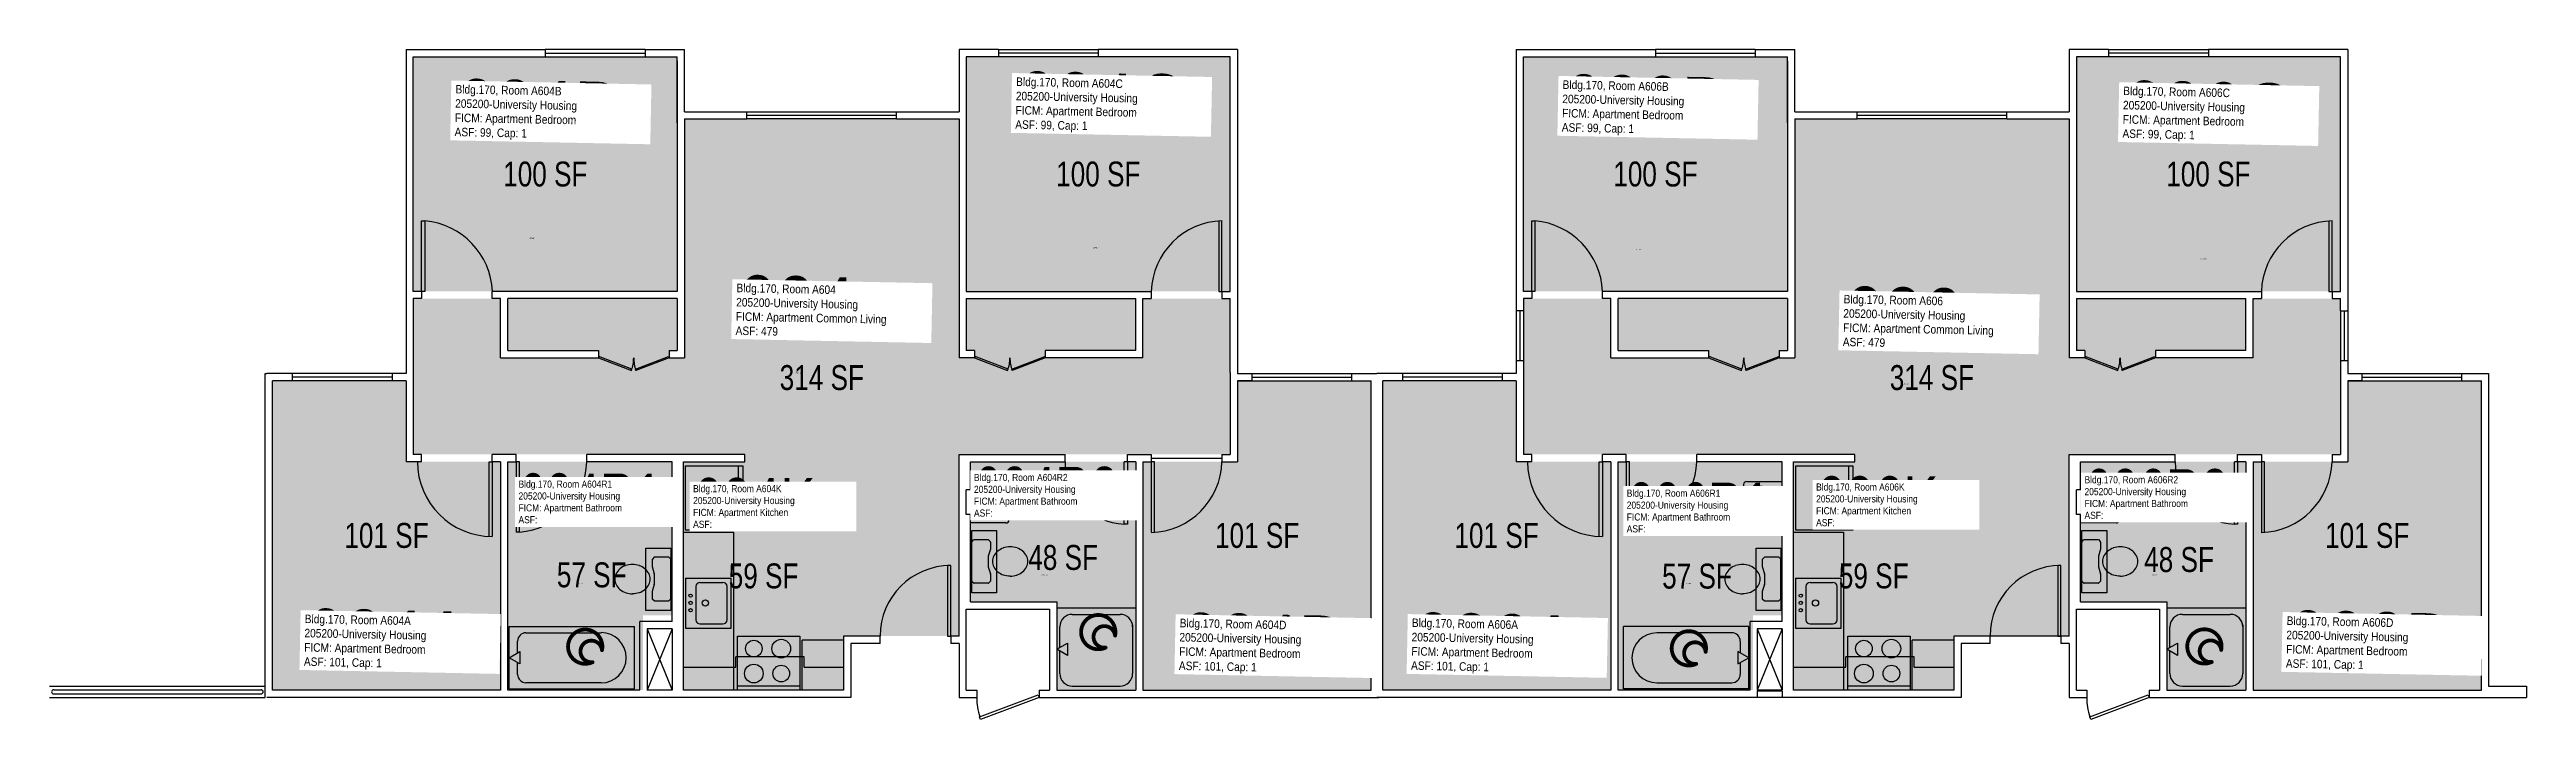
# Model space of a CAD drawing. Header units: inches. Extents: x -88 to 2437, y -52 to 1673.
# Drawn here: x 610 to 1802, y 316 to 638 of the extents above; entities that cross this region are included whole.
import ezdxf
from ezdxf.enums import TextEntityAlignment as Align

# ---------------------------------------------------------------- set-up
doc = ezdxf.new("R2010")
doc.units = ezdxf.units.IN
doc.header["$LTSCALE"] = 10
doc.header["$MEASUREMENT"] = 0
doc.layers.get('0').update_dxf_attribs({"linetype": 'CONTINUOUS'})
for name, color, linetype in [('A-DOOR', 2, 'CONTINUOUS'), ('A-FLOR', 3, 'CONTINUOUS'), ('A-GLAZ', 1, 'CONTINUOUS'), ('A-IDEN-ICON', 4, 'CONTINUOUS'), ('A-IDEN-RNUM', 7, 'CONTINUOUS'), ('A-IDEN-SNUM', 4, 'CONTINUOUS'), ('A-IDEN-VNUM', 4, 'CONTINUOUS'), ('A-WALL', 5, 'CONTINUOUS'), ('AREA-TEXT', 3, 'CONTINUOUS'), ('Rooms-Category-Color', 7, 'CONTINUOUS'), ('Rooms-College-Color', 7, 'CONTINUOUS'), ('Rooms-Department-Color', 7, 'CONTINUOUS'), ('Rooms-Division-Color', 7, 'CONTINUOUS'), ('Rooms-Information', 7, 'CONTINUOUS')]:
    doc.layers.add(name, color=color, linetype=linetype)
doc.styles.add('CP_AREA', font='arial.ttf', dxfattribs={"height": 15})
doc.styles.add('CP_ROOMSNUMBER', font='arial.ttf', dxfattribs={"height": 1})
doc.styles.add('CP_ROOMVNUMBER', font='arial.ttf', dxfattribs={"width": 0.85, "height": 0.075})

msp = doc.modelspace()

# ---------------------------------------------------------------- texts
at = {"layer": 'A-IDEN-RNUM', "style": 'CP_ROOMSNUMBER'}
for s, rotation, p in [('0604-B0', 358.9, (840.6, 547.4)), ('0604-C0', 358.9, (1112.4, 542.7)), ('0606-B0', 358.9, (1373.2, 542)), ('0606-C0', 358.9, (1645, 537.3)), ('0604-00', 358.9, (969.2, 482.5)), ('0606-00', 358.9, (1501.7, 477.1)), ('0604-A0', 358.8673, (768.8, 355.1)), ('0604-D0', 358.9, (1188.8, 353.8)), ('0606-A0', 358.8673, (1301.3, 349.7)), ('0606-D0', 358.9, (1721.4, 348.5))]:
    msp.add_text(s, height=0.36, rotation=rotation, dxfattribs=at).set_placement(p)
for s, p in [('0604-R1', (863.7, 381.2)), ('0604-K0', (955.8, 388.4)), ('0604-R2', (1087.5, 385.2)), ('0606-R1', (1397.7, 381.2)), ('0606-K0', (1489.8, 388.4)), ('0606-R2', (1621.5, 385.2))]:
    msp.add_text(s, height=0.36, dxfattribs=at).set_placement(p)
at = {"layer": 'A-IDEN-SNUM', "style": 'CP_ROOMSNUMBER'}
for s, rotation, p in [('1700A604B0', 358.9, (840.6, 547.4)), ('1700A604C0', 358.9, (1112.4, 542.7)), ('1700A606B0', 358.9, (1373.2, 542)), ('1700A606C0', 358.9, (1645, 537.3)), ('1700A60400', 358.9, (969.2, 482.5)), ('1700A60600', 358.9, (1501.7, 477.1)), ('1700A604A0', 358.8673, (768.8, 355.1)), ('1700A604D0', 358.9, (1188.8, 353.8)), ('1700A606A0', 358.8673, (1301.3, 349.7)), ('1700A606D0', 358.9, (1721.4, 348.5))]:
    msp.add_text(s, height=0.36, rotation=rotation, dxfattribs=at).set_placement(p)
for s, p in [('1700A604R1', (863.7, 381.2)), ('1700A604K0', (955.8, 388.4)), ('1700A604R2', (1087.5, 385.2)), ('1700A606R1', (1397.7, 381.2)), ('1700A606K0', (1489.8, 388.4)), ('1700A606R2', (1621.5, 385.2))]:
    msp.add_text(s, height=0.36, dxfattribs=at).set_placement(p)
at = {"layer": 'A-IDEN-VNUM', "style": 'CP_ROOMVNUMBER', "width": 0.85}
for s, rotation, p in [('604B', 358.8673, (805.1, 595.4)), ('604C', 358.8673, (1074.8, 599)), ('606B', 358.8673, (1337.7, 597.6)), ('606C', 358.8673, (1607.4, 594.6)), ('604', 358.8673, (940.3, 500.9)), ('606', 358.8673, (1472.9, 495.5)), ('604A', 358.8713, (732.6, 340.4)), ('604D', 358.8673, (1153.5, 338.4)), ('606A', 358.8713, (1265.2, 338.5)), ('606D', 358.8673, (1686, 339.5))]:
    msp.add_text(s, height=28.8, rotation=rotation, dxfattribs=at).set_placement(p)
at = {"layer": 'A-IDEN-VNUM', "style": 'CP_ROOMVNUMBER'}
for s, width, p in [('604R1', 0.7, (835.9, 410.2, 0)), ('604K', 0.75, (919.9, 408)), ('604R2', 0.7, (1055, 413.4)), ('606R1', 0.7, (1369, 405.8)), ('606K', 0.75, (1460.1, 408.8)), ('606R2', 0.7, (1589.2, 412.3))]:
    msp.add_text(s, height=24, dxfattribs=dict(at, width=width)).set_placement(p)
at = {"layer": 'AREA-TEXT', "style": 'CP_AREA', "width": 0.75}
for s, p in [('100 SF', (848.8, 578.4)), ('100 SF', (1114.8, 578.4)), ('100 SF', (1382.8, 578.4)), ('100 SF', (1648.8, 578.4)), ('314 SF', (981.8, 480.4)), ('314 SF', (1515.8, 480.4)), ('101 SF', (772.4, 404.4)), ('101 SF', (1191.2, 404.4)), ('101 SF', (1306.4, 404.4)), ('101 SF', (1725.2, 404.4)), ('48 SF', (1097.9, 393.8)), ('48 SF', (1634.7, 392.8)), ('57 SF', (871.1, 385.4)), ('59 SF', (953.8, 384.9)), ('57 SF', (1402.8, 384.8)), ('59 SF', (1487.8, 384.9))]:
    msp.add_text(s, height=12, dxfattribs=at).set_placement(p, align=Align.MIDDLE_CENTER)

# ---------------------------------------------------------------- blocks, each defined once
blk = doc.blocks.new('CPBATH')
at = {"color": 0, "linetype": 'ByBlock', "const_width": 0.0127}
for points in [[(0.0571, 0.0168, 0.861492), (-0.0551, 0, 1)], [(-0.0551, 0, 0.726902), (0.0487, -0.0337, 1)], [(0.0571, 0.0168, 0.729002), (-0.0084, -0.0042, 1)], [(-0.0084, -0.0042, 0.609468), (0.0487, -0.0337, 1)]]:
    blk.add_lwpolyline(points, format="xyb", dxfattribs=at)
at = {"color": 0, "linetype": 'ByBlock', "const_width": 0.00637}
for points in [[(0.0544, 0.0152, 1), (0.0599, 0.0184, 1)], [(0.0459, -0.0353, 1), (0.0515, -0.0321, 1)]]:
    blk.add_lwpolyline(points, format="xyb", close=True, dxfattribs=at)

# ---------------------------------------------------------------- hatches: boundary and pattern name
at = {"layer": 'Rooms-Category-Color', "true_color": 0x728ef3}
for points in [[(912.3, 521.9), (785.3, 521.9), (785.3, 634.9), (912.3, 634.9)], [(1051.3, 521.9), (1178.3, 521.9), (1178.3, 634.9), (1051.3, 634.9)], [(1446.3, 521.9), (1319.3, 521.9), (1319.3, 634.9), (1446.3, 634.9)], [(1585.3, 521.9), (1712.3, 521.9), (1712.3, 634.9), (1585.3, 634.9)], [(1178.3, 518.4), (1178.3, 443.4), (1047.8, 443.4), (1047.8, 355.9), (992.3, 355.9), (992.3, 439.9), (944.8, 439.9), (944.8, 443.4), (785.3, 443.4), (785.3, 518.4), (827.3, 518.4), (827.3, 489.9), (874.3, 489.9), (874.3, 493.4), (830.8, 493.4), (830.8, 518.4), (912.3, 518.4), (912.3, 493.4), (908.3, 493.4), (908.3, 489.9), (915.8, 489.9), (915.8, 604.9), (1047.8, 604.9), (1047.8, 489.9), (1055.3, 489.9), (1055.3, 493.4), (1051.3, 493.4), (1051.3, 518.4), (1132.8, 518.4), (1132.8, 493.4), (1089.3, 493.4), (1089.3, 489.9), (1136.3, 489.9), (1136.3, 518.4)], [(1712.3, 518.4), (1712.3, 443.4), (1581.8, 443.4), (1581.8, 355.9), (1526.3, 355.9), (1526.3, 439.9), (1478.8, 439.9), (1478.8, 443.4), (1319.3, 443.4), (1319.3, 518.4), (1361.3, 518.4), (1361.3, 489.9), (1408.3, 489.9), (1408.3, 493.4), (1364.8, 493.4), (1364.8, 518.4), (1446.3, 518.4), (1446.3, 493.4), (1442.3, 493.4), (1442.3, 489.9), (1449.8, 489.9), (1449.8, 604.9), (1581.8, 604.9), (1581.8, 489.9), (1589.3, 489.9), (1589.3, 493.4), (1585.3, 493.4), (1585.3, 518.4), (1666.8, 518.4), (1666.8, 493.4), (1623.3, 493.4), (1623.3, 489.9), (1670.3, 489.9), (1670.3, 518.4)], [(827.3, 329.9), (717.6, 329.9), (717.6, 478.9), (781.8, 478.9), (781.8, 439.9), (827.3, 439.9)], [(1181.8, 478.9), (1246.1, 478.9), (1246.1, 329.9), (1136.3, 329.9), (1136.3, 439.9), (1181.8, 439.9)], [(1361.3, 329.9), (1251.6, 329.9), (1251.6, 478.9), (1315.8, 478.9), (1315.8, 439.9), (1361.3, 439.9)], [(1715.8, 478.9), (1780.1, 478.9), (1780.1, 329.9), (1670.3, 329.9), (1670.3, 439.9), (1715.8, 439.9)], [(830.8, 439.9), (909.8, 439.9), (909.8, 365.9), (895.8, 365.9), (895.8, 329.9), (830.8, 329.9), (830.8, 439.9)], [(915.3, 439.9), (992.3, 439.9), (992.3, 329.9), (915.3, 329.9)], [(1132.8, 439.9), (1053.3, 439.9), (1053.3, 372.4), (1094.8, 372.4), (1094.8, 329.9), (1132.8, 329.9)], [(1364.8, 439.9), (1443.8, 439.9), (1443.8, 365.9), (1429.8, 365.9), (1429.8, 329.9), (1364.8, 329.9), (1364.8, 439.9)], [(1449.3, 439.9), (1526.3, 439.9), (1526.3, 329.9), (1449.3, 329.9)], [(1666.8, 439.9), (1587.3, 439.9), (1587.3, 372.4), (1628.8, 372.4), (1628.8, 329.9), (1666.8, 329.9)]]:
    msp.add_hatch(color=171, dxfattribs=at).paths.add_polyline_path(points)
at = {"layer": 'Rooms-College-Color', "true_color": 0xadadad}
for points in [[(912.3, 521.9), (785.3, 521.9), (785.3, 634.9), (912.3, 634.9)], [(1051.3, 521.9), (1178.3, 521.9), (1178.3, 634.9), (1051.3, 634.9)], [(1446.3, 521.9), (1319.3, 521.9), (1319.3, 634.9), (1446.3, 634.9)], [(1585.3, 521.9), (1712.3, 521.9), (1712.3, 634.9), (1585.3, 634.9)], [(1178.3, 518.4), (1178.3, 443.4), (1047.8, 443.4), (1047.8, 355.9), (992.3, 355.9), (992.3, 439.9), (944.8, 439.9), (944.8, 443.4), (785.3, 443.4), (785.3, 518.4), (827.3, 518.4), (827.3, 489.9), (874.3, 489.9), (874.3, 493.4), (830.8, 493.4), (830.8, 518.4), (912.3, 518.4), (912.3, 493.4), (908.3, 493.4), (908.3, 489.9), (915.8, 489.9), (915.8, 604.9), (1047.8, 604.9), (1047.8, 489.9), (1055.3, 489.9), (1055.3, 493.4), (1051.3, 493.4), (1051.3, 518.4), (1132.8, 518.4), (1132.8, 493.4), (1089.3, 493.4), (1089.3, 489.9), (1136.3, 489.9), (1136.3, 518.4)], [(1712.3, 518.4), (1712.3, 443.4), (1581.8, 443.4), (1581.8, 355.9), (1526.3, 355.9), (1526.3, 439.9), (1478.8, 439.9), (1478.8, 443.4), (1319.3, 443.4), (1319.3, 518.4), (1361.3, 518.4), (1361.3, 489.9), (1408.3, 489.9), (1408.3, 493.4), (1364.8, 493.4), (1364.8, 518.4), (1446.3, 518.4), (1446.3, 493.4), (1442.3, 493.4), (1442.3, 489.9), (1449.8, 489.9), (1449.8, 604.9), (1581.8, 604.9), (1581.8, 489.9), (1589.3, 489.9), (1589.3, 493.4), (1585.3, 493.4), (1585.3, 518.4), (1666.8, 518.4), (1666.8, 493.4), (1623.3, 493.4), (1623.3, 489.9), (1670.3, 489.9), (1670.3, 518.4)], [(827.3, 329.9), (717.6, 329.9), (717.6, 478.9), (781.8, 478.9), (781.8, 439.9), (827.3, 439.9)], [(1181.8, 478.9), (1246.1, 478.9), (1246.1, 329.9), (1136.3, 329.9), (1136.3, 439.9), (1181.8, 439.9)], [(1361.3, 329.9), (1251.6, 329.9), (1251.6, 478.9), (1315.8, 478.9), (1315.8, 439.9), (1361.3, 439.9)], [(1715.8, 478.9), (1780.1, 478.9), (1780.1, 329.9), (1670.3, 329.9), (1670.3, 439.9), (1715.8, 439.9)], [(830.8, 439.9), (909.8, 439.9), (909.8, 365.9), (895.8, 365.9), (895.8, 329.9), (830.8, 329.9), (830.8, 439.9)], [(915.3, 439.9), (992.3, 439.9), (992.3, 329.9), (915.3, 329.9)], [(1132.8, 439.9), (1053.3, 439.9), (1053.3, 372.4), (1094.8, 372.4), (1094.8, 329.9), (1132.8, 329.9)], [(1364.8, 439.9), (1443.8, 439.9), (1443.8, 365.9), (1429.8, 365.9), (1429.8, 329.9), (1364.8, 329.9), (1364.8, 439.9)], [(1449.3, 439.9), (1526.3, 439.9), (1526.3, 329.9), (1449.3, 329.9)], [(1666.8, 439.9), (1587.3, 439.9), (1587.3, 372.4), (1628.8, 372.4), (1628.8, 329.9), (1666.8, 329.9)]]:
    msp.add_hatch(color=253, dxfattribs=at).paths.add_polyline_path(points)
at = {"layer": 'Rooms-Department-Color', "true_color": 0x604aed}
for points in [[(912.3, 521.9), (785.3, 521.9), (785.3, 634.9), (912.3, 634.9)], [(1051.3, 521.9), (1178.3, 521.9), (1178.3, 634.9), (1051.3, 634.9)], [(1446.3, 521.9), (1319.3, 521.9), (1319.3, 634.9), (1446.3, 634.9)], [(1585.3, 521.9), (1712.3, 521.9), (1712.3, 634.9), (1585.3, 634.9)], [(1178.3, 518.4), (1178.3, 443.4), (1047.8, 443.4), (1047.8, 355.9), (992.3, 355.9), (992.3, 439.9), (944.8, 439.9), (944.8, 443.4), (785.3, 443.4), (785.3, 518.4), (827.3, 518.4), (827.3, 489.9), (874.3, 489.9), (874.3, 493.4), (830.8, 493.4), (830.8, 518.4), (912.3, 518.4), (912.3, 493.4), (908.3, 493.4), (908.3, 489.9), (915.8, 489.9), (915.8, 604.9), (1047.8, 604.9), (1047.8, 489.9), (1055.3, 489.9), (1055.3, 493.4), (1051.3, 493.4), (1051.3, 518.4), (1132.8, 518.4), (1132.8, 493.4), (1089.3, 493.4), (1089.3, 489.9), (1136.3, 489.9), (1136.3, 518.4)], [(1712.3, 518.4), (1712.3, 443.4), (1581.8, 443.4), (1581.8, 355.9), (1526.3, 355.9), (1526.3, 439.9), (1478.8, 439.9), (1478.8, 443.4), (1319.3, 443.4), (1319.3, 518.4), (1361.3, 518.4), (1361.3, 489.9), (1408.3, 489.9), (1408.3, 493.4), (1364.8, 493.4), (1364.8, 518.4), (1446.3, 518.4), (1446.3, 493.4), (1442.3, 493.4), (1442.3, 489.9), (1449.8, 489.9), (1449.8, 604.9), (1581.8, 604.9), (1581.8, 489.9), (1589.3, 489.9), (1589.3, 493.4), (1585.3, 493.4), (1585.3, 518.4), (1666.8, 518.4), (1666.8, 493.4), (1623.3, 493.4), (1623.3, 489.9), (1670.3, 489.9), (1670.3, 518.4)], [(827.3, 329.9), (717.6, 329.9), (717.6, 478.9), (781.8, 478.9), (781.8, 439.9), (827.3, 439.9)], [(1181.8, 478.9), (1246.1, 478.9), (1246.1, 329.9), (1136.3, 329.9), (1136.3, 439.9), (1181.8, 439.9)], [(1361.3, 329.9), (1251.6, 329.9), (1251.6, 478.9), (1315.8, 478.9), (1315.8, 439.9), (1361.3, 439.9)], [(1715.8, 478.9), (1780.1, 478.9), (1780.1, 329.9), (1670.3, 329.9), (1670.3, 439.9), (1715.8, 439.9)], [(830.8, 439.9), (909.8, 439.9), (909.8, 365.9), (895.8, 365.9), (895.8, 329.9), (830.8, 329.9), (830.8, 439.9)], [(915.3, 439.9), (992.3, 439.9), (992.3, 329.9), (915.3, 329.9)], [(1132.8, 439.9), (1053.3, 439.9), (1053.3, 372.4), (1094.8, 372.4), (1094.8, 329.9), (1132.8, 329.9)], [(1364.8, 439.9), (1443.8, 439.9), (1443.8, 365.9), (1429.8, 365.9), (1429.8, 329.9), (1364.8, 329.9), (1364.8, 439.9)], [(1449.3, 439.9), (1526.3, 439.9), (1526.3, 329.9), (1449.3, 329.9)], [(1666.8, 439.9), (1587.3, 439.9), (1587.3, 372.4), (1628.8, 372.4), (1628.8, 329.9), (1666.8, 329.9)]]:
    msp.add_hatch(color=173, dxfattribs=at).paths.add_polyline_path(points)
at = {"layer": 'Rooms-Division-Color', "true_color": 0x604aed}
for points in [[(912.3, 521.9), (785.3, 521.9), (785.3, 634.9), (912.3, 634.9)], [(1051.3, 521.9), (1178.3, 521.9), (1178.3, 634.9), (1051.3, 634.9)], [(1446.3, 521.9), (1319.3, 521.9), (1319.3, 634.9), (1446.3, 634.9)], [(1585.3, 521.9), (1712.3, 521.9), (1712.3, 634.9), (1585.3, 634.9)], [(1178.3, 518.4), (1178.3, 443.4), (1047.8, 443.4), (1047.8, 355.9), (992.3, 355.9), (992.3, 439.9), (944.8, 439.9), (944.8, 443.4), (785.3, 443.4), (785.3, 518.4), (827.3, 518.4), (827.3, 489.9), (874.3, 489.9), (874.3, 493.4), (830.8, 493.4), (830.8, 518.4), (912.3, 518.4), (912.3, 493.4), (908.3, 493.4), (908.3, 489.9), (915.8, 489.9), (915.8, 604.9), (1047.8, 604.9), (1047.8, 489.9), (1055.3, 489.9), (1055.3, 493.4), (1051.3, 493.4), (1051.3, 518.4), (1132.8, 518.4), (1132.8, 493.4), (1089.3, 493.4), (1089.3, 489.9), (1136.3, 489.9), (1136.3, 518.4)], [(1712.3, 518.4), (1712.3, 443.4), (1581.8, 443.4), (1581.8, 355.9), (1526.3, 355.9), (1526.3, 439.9), (1478.8, 439.9), (1478.8, 443.4), (1319.3, 443.4), (1319.3, 518.4), (1361.3, 518.4), (1361.3, 489.9), (1408.3, 489.9), (1408.3, 493.4), (1364.8, 493.4), (1364.8, 518.4), (1446.3, 518.4), (1446.3, 493.4), (1442.3, 493.4), (1442.3, 489.9), (1449.8, 489.9), (1449.8, 604.9), (1581.8, 604.9), (1581.8, 489.9), (1589.3, 489.9), (1589.3, 493.4), (1585.3, 493.4), (1585.3, 518.4), (1666.8, 518.4), (1666.8, 493.4), (1623.3, 493.4), (1623.3, 489.9), (1670.3, 489.9), (1670.3, 518.4)], [(827.3, 329.9), (717.6, 329.9), (717.6, 478.9), (781.8, 478.9), (781.8, 439.9), (827.3, 439.9)], [(1181.8, 478.9), (1246.1, 478.9), (1246.1, 329.9), (1136.3, 329.9), (1136.3, 439.9), (1181.8, 439.9)], [(1361.3, 329.9), (1251.6, 329.9), (1251.6, 478.9), (1315.8, 478.9), (1315.8, 439.9), (1361.3, 439.9)], [(1715.8, 478.9), (1780.1, 478.9), (1780.1, 329.9), (1670.3, 329.9), (1670.3, 439.9), (1715.8, 439.9)], [(830.8, 439.9), (909.8, 439.9), (909.8, 365.9), (895.8, 365.9), (895.8, 329.9), (830.8, 329.9), (830.8, 439.9)], [(915.3, 439.9), (992.3, 439.9), (992.3, 329.9), (915.3, 329.9)], [(1132.8, 439.9), (1053.3, 439.9), (1053.3, 372.4), (1094.8, 372.4), (1094.8, 329.9), (1132.8, 329.9)], [(1364.8, 439.9), (1443.8, 439.9), (1443.8, 365.9), (1429.8, 365.9), (1429.8, 329.9), (1364.8, 329.9), (1364.8, 439.9)], [(1449.3, 439.9), (1526.3, 439.9), (1526.3, 329.9), (1449.3, 329.9)], [(1666.8, 439.9), (1587.3, 439.9), (1587.3, 372.4), (1628.8, 372.4), (1628.8, 329.9), (1666.8, 329.9)]]:
    msp.add_hatch(color=173, dxfattribs=at).paths.add_polyline_path(points)

# ---------------------------------------------------------------- linework, layer by layer
for p, q in [((892.7, 430.4), (909.8, 430.4)), ((916.3, 406.9), (916.3, 437.9)), ((916.3, 437.9), (943.8, 437.9)), ((941.6, 437.9), (941.6, 406.9)), ((943.8, 437.9), (943.8, 406.9)), ((1070.4, 430.4), (1053.3, 430.4)), ((1426.7, 430.4), (1443.8, 430.4)), ((1450.3, 406.9), (1450.3, 437.9)), ((1450.3, 437.9), (1477.8, 437.9)), ((1475.6, 437.9), (1475.6, 406.9)), ((1477.8, 437.9), (1477.8, 406.9)), ((1604.4, 430.4), (1587.3, 430.4)), ((891.2, 428.9), (891.2, 411.9)), ((1071.9, 428.9), (1071.9, 411.9)), ((1425.2, 428.9), (1425.2, 411.9)), ((1605.9, 428.9), (1605.9, 411.9)), ((892.7, 410.4), (909.8, 410.4)), ((915.3, 405.9), (939.3, 405.9)), ((943.8, 406.9), (916.3, 406.9)), ((939.3, 405.9), (939.3, 329.9)), ((1070.4, 410.4), (1053.3, 410.4)), ((1053.9, 376.8), (1053.9, 406.8)), ((1053.9, 406.8), (1065.9, 406.8)), ((1065.9, 406.8), (1065.9, 376.8)), ((1426.7, 410.4), (1443.8, 410.4)), ((1449.3, 405.9), (1473.3, 405.9)), ((1477.8, 406.9), (1450.3, 406.9)), ((1473.3, 405.9), (1473.3, 329.9)), ((1604.4, 410.4), (1587.3, 410.4)), ((1587.9, 376.8), (1587.9, 406.8)), ((1587.9, 406.8), (1599.9, 406.8)), ((1599.9, 406.8), (1599.9, 376.8)), ((897.2, 368.3), (897.2, 398.3)), ((897.2, 398.3), (909.2, 398.3)), ((901.2, 393.9), (900.3, 393)), ((908.2, 393.9), (901.2, 393.9)), ((909.1, 393), (908.2, 393.9)), ((909.2, 398.3), (909.2, 368.3)), ((1053.9, 382.4), (1053.9, 401.2)), ((1054.1, 401.5), (1054.8, 402.2)), ((1055.1, 402.4), (1061.9, 402.4)), ((1061.9, 402.4), (1062.8, 401.5)), ((1062.9, 397.8), (1061.9, 394.4)), ((1061.9, 394.3), (1061.9, 389.4)), ((1062.9, 401.2), (1062.9, 397.9)), ((1431.2, 368.3), (1431.2, 398.3)), ((1431.2, 398.3), (1443.2, 398.3)), ((1435.2, 393.9), (1434.3, 393)), ((1442.2, 393.9), (1435.2, 393.9)), ((1443.1, 393), (1442.2, 393.9)), ((1443.2, 398.3), (1443.2, 368.3)), ((1587.9, 382.4), (1587.9, 401.2)), ((1588.1, 401.5), (1588.8, 402.2)), ((1589.1, 402.4), (1595.9, 402.4)), ((1595.9, 402.4), (1596.8, 401.5)), ((1596.9, 397.8), (1595.9, 394.4)), ((1595.9, 394.3), (1595.9, 389.4)), ((1596.9, 401.2), (1596.9, 397.9)), ((900.2, 392.7), (900.2, 389.4)), ((900.2, 389.4), (901.2, 385.9)), ((901.2, 385.8), (901.2, 380.9)), ((909.2, 373.9), (909.2, 392.7)), ((916.2, 383.8), (938.2, 383.8)), ((916.2, 383.8), (916.2, 359.8)), ((923.2, 381.8), (934.2, 381.8)), ((938.2, 359.8), (938.2, 383.8)), ((1054.8, 381.5), (1053.9, 382.4)), ((1061.8, 381.4), (1055.1, 381.4)), ((1061.9, 389.3), (1062.9, 385.9)), ((1062.9, 382.4), (1062.1, 381.5)), ((1062.9, 385.8), (1062.9, 382.4)), ((1434.2, 392.7), (1434.2, 389.4)), ((1434.2, 389.4), (1435.2, 385.9)), ((1435.2, 385.8), (1435.2, 380.9)), ((1443.2, 373.9), (1443.2, 392.7)), ((1450.2, 383.8), (1472.2, 383.8)), ((1450.2, 383.8), (1450.2, 359.8)), ((1457.2, 381.8), (1468.2, 381.8)), ((1472.2, 359.8), (1472.2, 383.8)), ((1588.8, 381.5), (1587.9, 382.4)), ((1595.8, 381.4), (1589.1, 381.4)), ((1595.9, 389.3), (1596.9, 385.9)), ((1596.9, 382.4), (1596.1, 381.5)), ((1596.9, 385.8), (1596.9, 382.4)), ((901.2, 380.8), (900.2, 377.4)), ((900.2, 377.4), (900.2, 373.9)), ((900.2, 373.9), (901.1, 373)), ((901.4, 372.9), (908, 372.9)), ((908.3, 373), (909.2, 373.9)), ((921.2, 379.8), (921.2, 363.8)), ((936.2, 363.8), (936.2, 379.8)), ((1065.9, 376.8), (1053.9, 376.8)), ((1435.2, 380.8), (1434.2, 377.4)), ((1434.2, 377.4), (1434.2, 373.9)), ((1434.2, 373.9), (1435.1, 373)), ((1435.4, 372.9), (1442, 372.9)), ((1442.3, 373), (1443.2, 373.9)), ((1455.2, 379.8), (1455.2, 363.8)), ((1470.2, 363.8), (1470.2, 379.8)), ((1599.9, 376.8), (1587.9, 376.8)), ((831.4, 330.5), (831.4, 360.5)), ((831.4, 360.5), (891.7, 360.5)), ((839.5, 357.5), (875.6, 357.5)), ((891.7, 330.5), (891.7, 360.5)), ((909.2, 368.3), (897.2, 368.3)), ((916.2, 359.8), (938.2, 359.8)), ((923.2, 361.8), (934.2, 361.8)), ((1132.8, 369.4), (1094.8, 369.4)), ((1096.3, 350.5), (1096.3, 360.4)), ((1102.3, 366.4), (1125.3, 366.4)), ((1131.3, 361.4), (1131.3, 337.9)), ((1367.4, 330.5), (1367.4, 360.5)), ((1427.7, 360.5), (1367.4, 360.5)), ((1419.6, 357.5), (1383.5, 357.5)), ((1427.7, 330.5), (1427.7, 360.5)), ((1443.2, 368.3), (1431.2, 368.3)), ((1450.2, 359.8), (1472.2, 359.8)), ((1457.2, 361.8), (1468.2, 361.8)), ((1666.8, 369.4), (1628.8, 369.4)), ((1630.3, 350.5), (1630.3, 360.4)), ((1636.3, 366.4), (1659.3, 366.4)), ((1665.3, 361.4), (1665.3, 337.9)), ((831.4, 345.5), (836.6, 348.5)), ((835.4, 347.8), (835.4, 353.5)), ((836.6, 348.5), (836.6, 342.5)), ((973.3, 345.9), (940.4, 345.9)), ((940.4, 340.9), (940.4, 345.9)), ((941.3, 329.9), (941.3, 355.9)), ((941.3, 355.9), (971.3, 355.9)), ((971.3, 355.9), (971.3, 329.9)), ((992.3, 353.9), (972.3, 353.9)), ((972.3, 329.9), (972.3, 353.9)), ((973.3, 340.9), (973.3, 345.9)), ((1094.8, 349.6), (1100, 352.6)), ((1100, 346.6), (1094.8, 349.6)), ((1096.3, 337.9), (1096.3, 348.8)), ((1100, 352.6), (1100, 346.6)), ((1422.5, 348.5), (1422.5, 342.5)), ((1427.7, 345.5), (1422.5, 348.5)), ((1423.7, 347.8), (1423.7, 353.5)), ((1507.3, 345.9), (1474.4, 345.9)), ((1474.4, 340.9), (1474.4, 345.9)), ((1475.3, 329.9), (1475.3, 355.9)), ((1475.3, 355.9), (1505.3, 355.9)), ((1505.3, 355.9), (1505.3, 329.9)), ((1526.3, 353.9), (1506.3, 353.9)), ((1506.3, 329.9), (1506.3, 353.9)), ((1507.3, 340.9), (1507.3, 345.9)), ((1628.8, 349.6), (1634, 352.6)), ((1634, 346.6), (1628.8, 349.6)), ((1630.3, 337.9), (1630.3, 348.8)), ((1634, 352.6), (1634, 346.6)), ((836.6, 342.5), (831.4, 345.5)), ((835.4, 337.5), (835.4, 343.2)), ((915.3, 340.9), (940.4, 340.9)), ((973.3, 340.9), (992.3, 340.9)), ((1422.5, 342.5), (1427.7, 345.5)), ((1423.7, 337.5), (1423.7, 343.2)), ((1449.3, 340.9), (1474.4, 340.9)), ((1507.3, 340.9), (1526.3, 340.9)), ((831.4, 330.5), (891.7, 330.5)), ((875.6, 333.4), (839.5, 333.4)), ((971.3, 331.9), (941.3, 331.9)), ((1102.3, 331.9), (1125.3, 331.9)), ((1427.7, 330.5), (1367.4, 330.5)), ((1383.5, 333.4), (1419.6, 333.4)), ((1505.3, 331.9), (1475.3, 331.9)), ((1636.3, 331.9), (1659.3, 331.9))]:
    msp.add_line(p, q)
for centre, radius in [((918.7, 375.4), 0.791), ((918.7, 371.9), 0.791), ((925.8, 371.9), 1.5), ((1452.7, 375.4), 0.791), ((1452.7, 371.9), 0.791), ((1459.8, 371.9), 1.5), ((918.7, 368.4), 0.791), ((1452.7, 368.4), 0.791), ((949.1, 349.9), 4), ((962.3, 349.9), 4.5), ((1483.1, 349.9), 4), ((1496.3, 349.9), 4.5), ((949.1, 337.9), 4.5), ((962.3, 337.9), 4), ((1483.1, 337.9), 4.5), ((1496.3, 337.9), 4)]:
    msp.add_circle(centre, radius)
for centre, radius, start, end in [((892.7, 428.9), 1.5, 90, 180), ((1070.4, 428.9), 1.5, 0, 90), ((1426.7, 428.9), 1.5, 90, 180), ((1604.4, 428.9), 1.5, 0, 90), ((902.2, 420.4), 9, 160.7706, 180), ((902.2, 420.4), 9, 180, 199.2294), ((900.9, 420.8), 7.65, 139.8991, 160.7706), ((900.9, 419.9), 7.65, 199.2294, 220.1009), ((900.1, 421.5), 6.59, 116.1916, 139.8991), ((899.6, 422.5), 5.42, 90, 116.1916), ((899.6, 422.5), 5.42, 63.8084, 90), ((899.1, 421.5), 6.59, 40.1009, 63.8084), ((898.3, 420.8), 7.65, 19.2294, 40.1009), ((898.3, 419.9), 7.65, 319.8991, 340.7706), ((897, 420.4), 9, 0, 19.2294), ((897, 420.4), 9, 340.7706, 0), ((1066.1, 420.4), 9, 160.7706, 180), ((1066.1, 420.4), 9, 180, 199.2294), ((1064.9, 420.8), 7.65, 139.8991, 160.7706), ((1064.9, 419.9), 7.65, 199.2294, 220.1009), ((1064.1, 421.5), 6.59, 116.1916, 139.8991), ((1063.5, 422.5), 5.42, 90, 116.1916), ((1063.5, 422.5), 5.42, 63.8084, 90), ((1063, 421.5), 6.59, 40.1009, 63.8084), ((1062.2, 420.8), 7.65, 19.2294, 40.1009), ((1062.2, 419.9), 7.65, 319.8991, 340.7706), ((1060.9, 420.4), 9, 0, 19.2294), ((1060.9, 420.4), 9, 340.7706, 0), ((1436.2, 420.4), 9, 160.7706, 180), ((1436.2, 420.4), 9, 180, 199.2294), ((1434.9, 420.8), 7.65, 139.8991, 160.7706), ((1434.9, 419.9), 7.65, 199.2294, 220.1009), ((1434.1, 421.5), 6.59, 116.1916, 139.8991), ((1433.6, 422.5), 5.42, 90, 116.1916), ((1433.6, 422.5), 5.42, 63.8084, 90), ((1433.1, 421.5), 6.59, 40.1009, 63.8084), ((1432.3, 420.8), 7.65, 19.2294, 40.1009), ((1432.3, 419.9), 7.65, 319.8991, 340.7706), ((1431, 420.4), 9, 0, 19.2294), ((1431, 420.4), 9, 340.7706, 0), ((1600.1, 420.4), 9, 160.7706, 180), ((1600.1, 420.4), 9, 180, 199.2294), ((1598.9, 420.8), 7.65, 139.8991, 160.7706), ((1598.9, 419.9), 7.65, 199.2294, 220.1009), ((1598.1, 421.5), 6.59, 116.1916, 139.8991), ((1597.5, 422.5), 5.42, 90, 116.1916), ((1597.5, 422.5), 5.42, 63.8084, 90), ((1597, 421.5), 6.59, 40.1009, 63.8084), ((1596.2, 420.8), 7.65, 19.2294, 40.1009), ((1596.2, 419.9), 7.65, 319.8991, 340.7706), ((1594.9, 420.4), 9, 0, 19.2294), ((1594.9, 420.4), 9, 340.7706, 0), ((892.7, 411.9), 1.5, 180, 270), ((900.1, 419.2), 6.59, 220.1009, 243.8084), ((899.6, 418.2), 5.42, 243.8084, 270), ((899.6, 418.2), 5.42, 270, 296.1916), ((899.1, 419.2), 6.59, 296.1916, 319.8991), ((1064.1, 419.2), 6.59, 220.1009, 243.8084), ((1063.5, 418.2), 5.42, 243.8084, 270), ((1063.5, 418.2), 5.42, 270, 296.1916), ((1063, 419.2), 6.59, 296.1916, 319.8991), ((1070.4, 411.9), 1.5, 270, 0), ((1426.7, 411.9), 1.5, 180, 270), ((1434.1, 419.2), 6.59, 220.1009, 243.8084), ((1433.6, 418.2), 5.42, 243.8084, 270), ((1433.6, 418.2), 5.42, 270, 296.1916), ((1433.1, 419.2), 6.59, 296.1916, 319.8991), ((1598.1, 419.2), 6.59, 220.1009, 243.8084), ((1597.5, 418.2), 5.42, 243.8084, 270), ((1597.5, 418.2), 5.42, 270, 296.1916), ((1597, 419.2), 6.59, 296.1916, 319.8991), ((1604.4, 411.9), 1.5, 270, 0), ((1054.3, 401.2), 0.418, 135, 180), ((1055.1, 401.9), 0.418, 90, 135), ((1062.3, 394.3), 0.418, 164.0546, 180), ((1062.5, 401.2), 0.418, 0, 45), ((1069.7, 391.9), 5.8, 153.2988, 180), ((1071, 391.2), 7.26, 129.4725, 153.2988), ((1071.9, 390.2), 8.59, 108.8354, 129.4725), ((1072.4, 388.6), 10.3, 90, 108.8354), ((1072.4, 388.6), 10.3, 71.1646, 90), ((1073, 390.2), 8.59, 50.5275, 71.1646), ((1073.8, 391.2), 7.26, 26.7012, 50.5275), ((1075.1, 391.9), 5.8, 0, 26.7012), ((1588.3, 401.2), 0.418, 135, 180), ((1589.1, 401.9), 0.418, 90, 135), ((1596.3, 394.3), 0.418, 164.0546, 180), ((1596.5, 401.2), 0.418, 0, 45), ((1603.7, 391.9), 5.8, 153.2988, 180), ((1605, 391.2), 7.26, 129.4725, 153.2988), ((1605.9, 390.2), 8.59, 108.8354, 129.4725), ((1606.4, 388.6), 10.3, 90, 108.8354), ((1606.4, 388.6), 10.3, 71.1646, 90), ((1607, 390.2), 8.59, 50.5275, 71.1646), ((1607.8, 391.2), 7.26, 26.7012, 50.5275), ((1609.1, 391.9), 5.8, 0, 26.7012), ((888, 383.4), 5.8, 153.2988, 180), ((888, 383.4), 5.8, 180, 206.7012), ((889.3, 382.7), 7.26, 129.4725, 153.2988), ((890.1, 381.7), 8.59, 108.8354, 129.4725), ((890.7, 380.1), 10.3, 90, 108.8354), ((890.7, 380.1), 10.3, 71.1646, 90), ((891.2, 381.7), 8.59, 50.5275, 71.1646), ((892.1, 382.7), 7.26, 26.7012, 50.5275), ((893.4, 383.4), 5.8, 0, 26.7012), ((893.4, 383.4), 5.8, 333.2988, 0), ((900.6, 392.7), 0.418, 135, 180), ((900.8, 385.8), 0.418, 0, 15.9454), ((908.8, 392.7), 0.418, 0, 45), ((923.2, 379.8), 2, 90, 180), ((934.2, 379.8), 2, 0, 90), ((1055.1, 381.8), 0.418, 225, 270), ((1061.8, 381.8), 0.418, 270, 315), ((1062.3, 389.4), 0.418, 180, 195.9454), ((1062.5, 385.8), 0.418, 0, 15.9454), ((1069.7, 391.9), 5.8, 180, 206.7012), ((1071, 392.5), 7.26, 206.7012, 230.5275), ((1071.9, 393.5), 8.59, 230.5275, 251.1646), ((1072.4, 395.2), 10.3, 251.1646, 270), ((1073, 392.7), 7.87, 266.2246, 288.8354), ((1072.4, 394.2), 9.43, 288.8354, 309.4725), ((1073.8, 392.5), 7.26, 309.4725, 333.2988), ((1075.1, 391.9), 5.8, 333.2988, 0), ((1422, 383.4), 5.8, 153.2988, 180), ((1422, 383.4), 5.8, 180, 206.7012), ((1423.3, 382.7), 7.26, 129.4725, 153.2988), ((1424.1, 381.7), 8.59, 108.8354, 129.4725), ((1424.7, 380.1), 10.3, 90, 108.8354), ((1424.7, 380.1), 10.3, 71.1646, 90), ((1425.2, 381.7), 8.59, 50.5275, 71.1646), ((1426.1, 382.7), 7.26, 26.7012, 50.5275), ((1427.4, 383.4), 5.8, 0, 26.7012), ((1427.4, 383.4), 5.8, 333.2988, 0), ((1434.6, 392.7), 0.418, 135, 180), ((1434.8, 385.8), 0.418, 0, 15.9454), ((1442.8, 392.7), 0.418, 0, 45), ((1457.2, 379.8), 2, 90, 180), ((1468.2, 379.8), 2, 0, 90), ((1589.1, 381.8), 0.418, 225, 270), ((1595.8, 381.8), 0.418, 270, 315), ((1596.3, 389.4), 0.418, 180, 195.9454), ((1596.5, 385.8), 0.418, 0, 15.9454), ((1603.7, 391.9), 5.8, 180, 206.7012), ((1605, 392.5), 7.26, 206.7012, 230.5275), ((1605.9, 393.5), 8.59, 230.5275, 251.1646), ((1606.4, 395.2), 10.3, 251.1646, 270), ((1607, 392.7), 7.87, 266.2246, 288.8354), ((1606.4, 394.2), 9.43, 288.8354, 309.4725), ((1607.8, 392.5), 7.26, 309.4725, 333.2988), ((1609.1, 391.9), 5.8, 333.2988, 0), ((889.3, 384), 7.26, 206.7012, 230.5275), ((890.7, 385.7), 9.43, 230.5275, 251.1646), ((890.2, 384.2), 7.87, 251.1646, 273.7754), ((890.7, 386.7), 10.3, 270, 288.8354), ((891.2, 385), 8.59, 288.8354, 309.4725), ((892.1, 384), 7.26, 309.4725, 333.2988), ((901.4, 373.3), 0.418, 225, 270), ((900.8, 380.9), 0.418, 344.0546, 0), ((908, 373.3), 0.418, 270, 315), ((1423.3, 384), 7.26, 206.7012, 230.5275), ((1424.7, 385.7), 9.43, 230.5275, 251.1646), ((1424.2, 384.2), 7.87, 251.1646, 273.7754), ((1424.7, 386.7), 10.3, 270, 288.8354), ((1425.2, 385), 8.59, 288.8354, 309.4725), ((1426.1, 384), 7.26, 309.4725, 333.2988), ((1435.4, 373.3), 0.418, 225, 270), ((1434.8, 380.9), 0.418, 344.0546, 0), ((1442, 373.3), 0.418, 270, 315), ((839.5, 353.5), 4.02, 90, 180), ((875.6, 345.5), 12.1, 270, 90), ((923.2, 363.8), 2, 180, 270), ((934.2, 363.8), 2, 270, 0), ((1102.3, 360.4), 6, 90, 180), ((1125.3, 360.4), 6, 0, 90), ((1383.5, 345.5), 12, 90, 270), ((1419.6, 353.5), 4.02, 0, 90), ((1457.2, 363.8), 2, 180, 270), ((1468.2, 363.8), 2, 270, 0), ((1636.3, 360.4), 6, 90, 180), ((1659.3, 360.4), 6, 0, 90), ((839.5, 337.5), 4.02, 180, 270), ((1102.3, 337.9), 6, 180, 270), ((1125.3, 337.9), 6, 270, 0), ((1419.6, 337.5), 4.02, 270, 0), ((1636.3, 337.9), 6, 180, 270), ((1659.3, 337.9), 6, 270, 0)]:
    msp.add_arc(centre, radius, start, end)
at = {"layer": 'A-DOOR'}
for p, q in [((789.3, 521.9), (789.3, 555.9)), ((789.3, 555.9), (790.8, 555.9)), ((790.8, 555.9), (790.8, 521.9)), ((1172.8, 555.9), (1172.8, 521.9)), ((1174.3, 521.9), (1174.3, 555.9)), ((1323.3, 521.9), (1323.3, 555.9)), ((1323.3, 555.9), (1324.8, 555.9)), ((1324.8, 555.9), (1324.8, 521.9)), ((1706.8, 555.9), (1706.8, 521.9)), ((1708.3, 521.9), (1708.3, 555.9)), ((790.8, 521.9), (789.3, 521.9)), ((1172.8, 521.9), (1174.3, 521.9)), ((1324.8, 521.9), (1323.3, 521.9)), ((1706.8, 521.9), (1708.3, 521.9)), ((874.6, 490.5), (874.3, 489.9)), ((874.3, 489.9), (890.2, 483.8)), ((890.4, 484.4), (874.6, 490.5)), ((892.2, 484.4), (908.1, 490.5)), ((908.3, 489.9), (892.4, 483.8)), ((908.1, 490.5), (908.3, 489.9)), ((1055.6, 490.5), (1055.3, 489.9)), ((1055.3, 489.9), (1071.2, 483.8)), ((1071.4, 484.4), (1055.6, 490.5)), ((1073.2, 484.4), (1089.1, 490.5)), ((1089.3, 489.9), (1073.4, 483.8)), ((1089.1, 490.5), (1089.3, 489.9)), ((1408.6, 490.5), (1408.3, 489.9)), ((1408.3, 489.9), (1424.2, 483.8)), ((1424.4, 484.4), (1408.6, 490.5)), ((1426.2, 484.4), (1442.1, 490.5)), ((1442.3, 489.9), (1426.4, 483.8)), ((1442.1, 490.5), (1442.3, 489.9)), ((1589.6, 490.5), (1589.3, 489.9)), ((1589.3, 489.9), (1605.2, 483.8)), ((1605.4, 484.4), (1589.6, 490.5)), ((1607.2, 484.4), (1623.1, 490.5)), ((1623.3, 489.9), (1607.4, 483.8)), ((1623.1, 490.5), (1623.3, 489.9)), ((890.2, 483.8), (890.4, 484.4)), ((892.4, 483.8), (892.2, 484.4)), ((1071.2, 483.8), (1071.4, 484.4)), ((1073.4, 483.8), (1073.2, 484.4)), ((1424.2, 483.8), (1424.4, 484.4)), ((1426.4, 483.8), (1426.2, 484.4)), ((1605.2, 483.8), (1605.4, 484.4)), ((1607.4, 483.8), (1607.2, 484.4)), ((1140.3, 441.6), (1174.3, 441.6)), ((821.8, 439.9), (823.3, 439.9)), ((821.8, 403.9), (821.8, 439.9)), ((823.3, 439.9), (823.3, 403.9)), ((834.8, 439.9), (834.8, 405.9)), ((836.3, 439.9), (834.8, 439.9)), ((836.3, 405.9), (836.3, 439.9)), ((1127.3, 409.9), (1127.3, 439.9)), ((1128.8, 439.9), (1127.3, 439.9)), ((1128.8, 439.9), (1128.8, 409.9)), ((1140.3, 439.9), (1140.3, 405.9)), ((1141.8, 439.9), (1140.3, 439.9)), ((1141.8, 405.9), (1141.8, 439.9)), ((1355.8, 439.9), (1357.3, 439.9)), ((1355.8, 403.9), (1355.8, 439.9)), ((1357.3, 439.9), (1357.3, 403.9)), ((1368.8, 439.9), (1368.8, 405.9)), ((1370.3, 439.9), (1368.8, 439.9)), ((1370.3, 405.9), (1370.3, 439.9)), ((1661.3, 409.9), (1661.3, 439.9)), ((1662.8, 439.9), (1661.3, 439.9)), ((1662.8, 439.9), (1662.8, 409.9)), ((1674.3, 439.9), (1674.3, 405.9)), ((1675.8, 439.9), (1674.3, 439.9)), ((1675.8, 405.9), (1675.8, 439.9)), ((836.3, 405.9), (834.8, 405.9)), ((1128.8, 409.9), (1127.3, 409.9)), ((1370.3, 405.9), (1368.8, 405.9)), ((1662.8, 409.9), (1661.3, 409.9)), ((1043.8, 389.9), (1042.3, 389.9)), ((1042.3, 389.9), (1042.3, 355.9)), ((1043.8, 355.9), (1043.8, 389.9)), ((1577.8, 389.9), (1576.3, 389.9)), ((1576.3, 389.9), (1576.3, 355.9)), ((1577.8, 355.9), (1577.8, 389.9)), ((1042.3, 355.9), (1043.8, 355.9)), ((1577.8, 355.9), (1543.8, 355.9)), ((1576.3, 355.9), (1577.8, 355.9)), ((1057.7, 317.1), (1085.8, 327.7)), ((1086.3, 326.4), (1058.2, 315.8)), ((1085.8, 327.7), (1086.3, 326.4)), ((1591.7, 317.1), (1619.8, 327.7)), ((1620.3, 326.4), (1592.2, 315.8)), ((1619.8, 327.7), (1620.3, 326.4)), ((1058.2, 315.8), (1057.7, 317.1)), ((1592.2, 315.8), (1591.7, 317.1))]:
    msp.add_line(p, q, dxfattribs=at)
for centre, radius, start, end in [((787.7, 520.3), 35.7, 2.4645, 84.9512), ((1175.3, 520.9), 35, 91.5758, 178.4242), ((1321.7, 520.3), 35.7, 2.4645, 84.9512), ((1709.3, 520.9), 35, 91.5758, 178.4242), ((874.3, 489.9), 17, 339.0225, 0), ((908.3, 489.9), 17, 180, 200.9775), ((1055.3, 489.9), 17, 339.0225, 0), ((1089.3, 489.9), 17, 180, 200.9775), ((1408.3, 489.9), 17, 339.0225, 0), ((1442.3, 489.9), 17, 180, 200.9775), ((1589.3, 489.9), 17, 339.0225, 0), ((1623.3, 489.9), 17, 180, 200.9775), ((823.3, 439.9), 36, 180, 270), ((833.2, 441.4), 35.6, 274.9983, 357.5861), ((1128.6, 439.6), 29.8, 179.5103, 267.5521), ((1139.3, 440.8), 35, 271.5758, 358.4242), ((1357.3, 439.9), 36, 180, 270), ((1367.2, 441.4), 35.6, 274.9983, 357.5861), ((1662.6, 439.6), 29.8, 179.5103, 267.5521), ((1673.3, 440.8), 35, 271.5758, 358.4242), ((1043.8, 355.9), 34, 90, 180), ((1577.8, 355.9), 34, 90, 180), ((1083.5, 326), 27.2, 179.2241, 199.0522), ((1617.5, 326), 27.2, 179.2241, 199.0522)]:
    msp.add_arc(centre, radius, start, end, dxfattribs=at)
at = {"layer": 'A-FLOR'}
for p, q in [((897.8, 359.4), (909.8, 329.9)), ((909.8, 359.4), (897.8, 329.9)), ((1431.8, 359.4), (1443.8, 329.9)), ((1443.8, 359.4), (1431.8, 329.9)), ((612.3, 330.1), (712.1, 330.1)), ((612.3, 328.1), (712.1, 328.1))]:
    msp.add_line(p, q, dxfattribs=at)
at = {"layer": 'A-FLOR', "extrusion": (0.000273252, -3.29709e-15, 1)}
msp.add_arc((612.3, 329.1, 0.2), 1, 90, 270, dxfattribs=at)
at = {"layer": 'A-FLOR', "extrusion": (0.000273252, -3.24851e-15, 1)}
msp.add_arc((712.1, 329.1, 0.2), 1, 270, 90, dxfattribs=at)
at = {"layer": 'A-GLAZ'}
for p, q in [((896.8, 638.4), (848.8, 638.4)), ((848.8, 636.6), (896.8, 636.6)), ((848.8, 634.9), (896.8, 634.9)), ((1066.8, 638.4), (1114.8, 638.4)), ((1114.8, 636.6), (1066.8, 636.6)), ((1114.8, 634.9), (1066.8, 634.9)), ((1430.8, 638.4), (1382.8, 638.4)), ((1382.8, 636.6), (1430.8, 636.6)), ((1382.8, 634.9), (1430.8, 634.9)), ((1600.8, 638.4), (1648.8, 638.4)), ((1648.8, 636.6), (1600.8, 636.6)), ((1648.8, 634.9), (1600.8, 634.9)), ((945.8, 608.4), (1017.8, 608.4)), ((1479.8, 608.4), (1551.8, 608.4)), ((1017.8, 606.6), (945.8, 606.6)), ((1017.8, 604.9), (945.8, 604.9)), ((1551.8, 606.6), (1479.8, 606.6)), ((1551.8, 604.9), (1479.8, 604.9)), ((1315.8, 512.6), (1315.8, 488.6)), ((1317.6, 512.6), (1317.6, 488.6)), ((1319.3, 512.6), (1319.3, 488.6)), ((1712.3, 512.6), (1712.3, 488.6)), ((1714.1, 512.6), (1714.1, 488.6)), ((1715.8, 512.6), (1715.8, 488.6)), ((775.1, 482.4), (727.1, 482.4)), ((775.1, 480.6), (727.1, 480.6)), ((775.1, 478.9), (727.1, 478.9)), ((1188.6, 482.4), (1236.6, 482.4)), ((1188.6, 480.6), (1236.6, 480.6)), ((1188.6, 478.9), (1236.6, 478.9)), ((1309.1, 482.4), (1261.1, 482.4)), ((1309.1, 480.6), (1261.1, 480.6)), ((1309.1, 478.9), (1261.1, 478.9)), ((1722.6, 482.4), (1770.6, 482.4)), ((1722.6, 480.6), (1770.6, 480.6)), ((1722.6, 478.9), (1770.6, 478.9))]:
    msp.add_line(p, q, dxfattribs=at)
at = {"layer": 'A-WALL'}
for p, q in [((781.8, 638.4), (848.8, 638.4)), ((781.8, 638.4), (781.8, 482.4)), ((785.3, 521.9), (785.3, 634.9)), ((785.3, 634.9), (848.8, 634.9)), ((848.8, 638.4), (848.8, 634.9)), ((896.8, 638.4), (915.8, 638.4)), ((896.8, 638.4), (896.8, 634.9)), ((896.8, 634.9), (912.3, 634.9)), ((912.3, 603.1), (912.3, 634.9)), ((912.3, 632.9), (912.3, 603.1)), ((915.8, 608.4), (915.8, 638.4)), ((1047.8, 638.4), (1047.8, 608.4)), ((1066.8, 638.4), (1047.8, 638.4)), ((1051.3, 634.9), (1051.3, 603.1)), ((1066.8, 634.9), (1051.3, 634.9)), ((1066.8, 638.4), (1066.8, 634.9)), ((1114.8, 638.4), (1114.8, 634.9)), ((1181.8, 638.4), (1114.8, 638.4)), ((1178.3, 634.9), (1114.8, 634.9)), ((1178.3, 521.9), (1178.3, 634.9)), ((1181.8, 638.4), (1181.8, 482.4)), ((1315.8, 638.4), (1382.8, 638.4)), ((1315.8, 638.4), (1315.8, 512.6)), ((1319.3, 521.9), (1319.3, 634.9)), ((1319.3, 634.9), (1382.8, 634.9)), ((1382.8, 638.4), (1382.8, 634.9)), ((1430.8, 638.4), (1449.8, 638.4)), ((1430.8, 638.4), (1430.8, 634.9)), ((1430.8, 634.9), (1446.3, 634.9)), ((1446.3, 603.1), (1446.3, 634.9)), ((1446.3, 632.9), (1446.3, 603.1)), ((1449.8, 608.4), (1449.8, 638.4)), ((1581.8, 638.4), (1581.8, 608.4)), ((1600.8, 638.4), (1581.8, 638.4)), ((1585.3, 634.9), (1585.3, 603.1)), ((1600.8, 634.9), (1585.3, 634.9)), ((1600.8, 638.4), (1600.8, 634.9)), ((1648.8, 638.4), (1648.8, 634.9)), ((1715.8, 638.4), (1648.8, 638.4)), ((1712.3, 634.9), (1648.8, 634.9)), ((1712.3, 521.9), (1712.3, 634.9)), ((1715.8, 638.4), (1715.8, 512.6)), ((915.8, 608.4), (945.8, 608.4)), ((945.8, 604.9), (945.8, 608.4)), ((1017.8, 604.9), (1017.8, 608.4)), ((1017.8, 608.4), (1047.8, 608.4)), ((1449.8, 608.4), (1479.8, 608.4)), ((1479.8, 604.9), (1479.8, 608.4)), ((1551.8, 604.9), (1551.8, 608.4)), ((1551.8, 608.4), (1581.8, 608.4)), ((912.3, 603.1), (912.3, 521.9)), ((915.8, 604.9), (915.8, 489.9)), ((915.8, 604.9), (945.8, 604.9)), ((1017.8, 604.9), (1047.8, 604.9)), ((1047.8, 604.9), (1047.8, 489.9)), ((1051.3, 603.1), (1051.3, 521.9)), ((1446.3, 603.1), (1446.3, 521.9)), ((1449.8, 604.9), (1449.8, 489.9)), ((1449.8, 604.9), (1479.8, 604.9)), ((1551.8, 604.9), (1581.8, 604.9)), ((1581.8, 604.9), (1581.8, 489.9)), ((1585.3, 603.1), (1585.3, 521.9)), ((789.3, 521.9), (785.3, 521.9)), ((789.3, 518.4), (785.3, 518.4)), ((785.3, 518.4), (785.3, 482.4)), ((789.3, 521.9), (789.3, 518.4)), ((912.3, 521.9), (823.3, 521.9)), ((823.3, 518.4), (823.3, 521.9)), ((827.3, 518.4), (823.3, 518.4)), ((827.3, 489.9), (827.3, 518.4)), ((912.3, 518.4), (830.8, 518.4)), ((830.8, 493.4), (830.8, 518.4)), ((912.3, 518.4), (912.3, 493.4)), ((1051.3, 521.9), (1140.3, 521.9)), ((1051.3, 518.4), (1132.8, 518.4)), ((1051.3, 518.4), (1051.3, 493.4)), ((1132.8, 493.4), (1132.8, 518.4)), ((1136.3, 489.9), (1136.3, 518.4)), ((1136.3, 518.4), (1140.3, 518.4)), ((1140.3, 521.9), (1140.3, 518.4)), ((1174.3, 521.9), (1174.3, 518.4)), ((1174.3, 521.9), (1178.3, 521.9)), ((1174.3, 518.4), (1178.3, 518.4)), ((1178.3, 482.9), (1178.3, 518.4)), ((1319.3, 512.6), (1315.8, 512.6)), ((1323.3, 521.9), (1319.3, 521.9)), ((1323.3, 518.4), (1319.3, 518.4)), ((1319.3, 518.4), (1319.3, 512.6)), ((1323.3, 521.9), (1323.3, 518.4)), ((1446.3, 521.9), (1357.3, 521.9)), ((1357.3, 518.4), (1357.3, 521.9)), ((1361.3, 518.4), (1357.3, 518.4)), ((1361.3, 489.9), (1361.3, 518.4)), ((1446.3, 518.4), (1364.8, 518.4)), ((1364.8, 493.4), (1364.8, 518.4)), ((1446.3, 518.4), (1446.3, 493.4)), ((1585.3, 521.9), (1674.3, 521.9)), ((1585.3, 518.4), (1666.8, 518.4)), ((1585.3, 518.4), (1585.3, 493.4)), ((1666.8, 493.4), (1666.8, 518.4)), ((1670.3, 489.9), (1670.3, 518.4)), ((1670.3, 518.4), (1674.3, 518.4)), ((1674.3, 521.9), (1674.3, 518.4)), ((1708.3, 521.9), (1708.3, 518.4)), ((1708.3, 521.9), (1712.3, 521.9)), ((1708.3, 518.4), (1712.3, 518.4)), ((1712.3, 512.6), (1712.3, 518.4)), ((1712.3, 512.6), (1715.8, 512.6)), ((827.3, 489.9), (874.3, 489.9)), ((830.8, 493.4), (874.3, 493.4)), ((874.3, 493.4), (874.3, 489.9)), ((908.3, 493.4), (908.3, 489.9)), ((908.3, 493.4), (912.3, 493.4)), ((908.3, 489.9), (915.8, 489.9)), ((1055.3, 489.9), (1047.8, 489.9)), ((1055.3, 493.4), (1051.3, 493.4)), ((1055.3, 493.4), (1055.3, 489.9)), ((1132.8, 493.4), (1089.3, 493.4)), ((1089.3, 493.4), (1089.3, 489.9)), ((1136.3, 489.9), (1089.3, 489.9)), ((1315.8, 488.6), (1315.8, 482.4)), ((1315.8, 488.6), (1319.3, 488.6)), ((1319.3, 488.6), (1319.3, 482.4)), ((1361.3, 489.9), (1408.3, 489.9)), ((1364.8, 493.4), (1408.3, 493.4)), ((1408.3, 493.4), (1408.3, 489.9)), ((1442.3, 493.4), (1442.3, 489.9)), ((1442.3, 493.4), (1446.3, 493.4)), ((1442.3, 489.9), (1449.8, 489.9)), ((1589.3, 489.9), (1581.8, 489.9)), ((1589.3, 493.4), (1585.3, 493.4)), ((1589.3, 493.4), (1589.3, 489.9)), ((1666.8, 493.4), (1623.3, 493.4)), ((1623.3, 493.4), (1623.3, 489.9)), ((1670.3, 489.9), (1623.3, 489.9)), ((1712.3, 488.6), (1715.8, 488.6)), ((1712.3, 488.6), (1712.3, 482.9)), ((1715.8, 488.6), (1715.8, 482.4)), ((714.1, 326.4), (714.1, 482.4)), ((714.1, 482.4), (714.8, 482.4)), ((727.1, 482.4), (714.8, 482.4)), ((727.1, 478.9), (717.6, 478.9)), ((717.6, 329.9), (717.6, 478.9)), ((727.1, 482.4), (727.1, 478.9)), ((781.8, 482.4), (775.1, 482.4)), ((775.1, 482.4), (775.1, 478.9)), ((781.8, 478.9), (775.1, 478.9)), ((781.8, 478.9), (781.8, 439.9)), ((785.3, 482.4), (785.3, 443.4)), ((1178.3, 482.9), (1178.3, 443.4)), ((1181.8, 482.4), (1188.6, 482.4)), ((1181.8, 478.9), (1181.8, 439.9)), ((1181.8, 478.9), (1188.6, 478.9)), ((1188.6, 478.9), (1181.8, 478.9)), ((1188.6, 482.4), (1188.6, 478.9)), ((1236.6, 482.4), (1236.6, 478.9)), ((1236.6, 482.4), (1248.8, 482.4)), ((1236.6, 478.9), (1246.1, 478.9)), ((1246.1, 329.9), (1246.1, 478.9)), ((1261.1, 482.4), (1248.8, 482.4)), ((1261.1, 478.9), (1251.6, 478.9)), ((1251.6, 329.9), (1251.6, 478.9)), ((1261.1, 482.4), (1261.1, 478.9)), ((1315.8, 482.4), (1309.1, 482.4)), ((1309.1, 482.4), (1309.1, 478.9)), ((1315.8, 478.9), (1309.1, 478.9)), ((1315.8, 478.9), (1315.8, 439.9)), ((1319.3, 482.4), (1319.3, 443.4)), ((1712.3, 482.9), (1712.3, 443.4)), ((1715.8, 482.4), (1722.6, 482.4)), ((1715.8, 478.9), (1715.8, 439.9)), ((1715.8, 478.9), (1722.6, 478.9)), ((1722.6, 478.9), (1715.8, 478.9)), ((1722.6, 482.4), (1722.6, 478.9)), ((1770.6, 482.4), (1770.6, 478.9)), ((1770.6, 482.4), (1782.8, 482.4)), ((1770.6, 478.9), (1780.1, 478.9)), ((1780.1, 329.9), (1780.1, 478.9)), ((1782.8, 482.4), (1783.6, 482.4)), ((1783.6, 482.4), (1783.6, 331.9)), ((789.3, 443.4), (785.3, 443.4)), ((789.3, 439.9), (789.3, 443.4)), ((834.8, 443.4), (823.3, 443.4)), ((823.3, 439.9), (823.3, 443.4)), ((823.3, 439.9), (823.3, 443.4)), ((834.8, 439.9), (834.8, 443.4)), ((915.3, 443.4), (868.8, 443.4)), ((868.8, 439.9), (868.8, 443.4)), ((944.8, 443.4), (915.3, 443.4)), ((944.8, 439.9), (944.8, 443.4)), ((1047.8, 355.9), (1047.8, 443.4)), ((1047.8, 443.4), (1098.8, 443.4)), ((1098.8, 439.9), (1098.8, 443.4)), ((1128.8, 439.9), (1128.8, 443.4)), ((1128.8, 439.9), (1128.8, 443.4)), ((1128.8, 443.4), (1140.3, 443.4)), ((1140.3, 443.4), (1140.3, 439.9)), ((1174.3, 443.4), (1178.3, 443.4)), ((1174.3, 443.4), (1174.3, 439.9)), ((1323.3, 443.4), (1319.3, 443.4)), ((1323.3, 439.9), (1323.3, 443.4)), ((1368.8, 443.4), (1357.3, 443.4)), ((1357.3, 439.9), (1357.3, 443.4)), ((1357.3, 439.9), (1357.3, 443.4)), ((1368.8, 439.9), (1368.8, 443.4)), ((1449.3, 443.4), (1402.8, 443.4)), ((1402.8, 439.9), (1402.8, 443.4)), ((1478.8, 443.4), (1449.3, 443.4)), ((1478.8, 439.9), (1478.8, 443.4)), ((1581.8, 355.9), (1581.8, 443.4)), ((1581.8, 443.4), (1632.8, 443.4)), ((1632.8, 439.9), (1632.8, 443.4)), ((1662.8, 439.9), (1662.8, 443.4)), ((1662.8, 439.9), (1662.8, 443.4)), ((1662.8, 443.4), (1674.3, 443.4)), ((1674.3, 443.4), (1674.3, 439.9)), ((1708.3, 443.4), (1712.3, 443.4)), ((1708.3, 443.4), (1708.3, 439.9)), ((789.3, 439.9), (781.8, 439.9)), ((827.3, 439.9), (823.3, 439.9)), ((827.3, 439.9), (827.3, 329.9)), ((830.8, 329.9), (830.8, 439.9)), ((830.8, 439.9), (834.8, 439.9)), ((909.8, 439.9), (868.8, 439.9)), ((892.2, 439.9), (872.8, 439.9)), ((909.8, 426.4), (909.8, 439.9)), ((915.3, 439.9), (944.8, 439.9)), ((915.3, 329.9), (915.3, 439.9)), ((1053.3, 439.9), (1098.8, 439.9)), ((1053.3, 426.4), (1053.3, 439.9)), ((1132.8, 439.9), (1128.8, 439.9)), ((1132.8, 439.9), (1132.8, 329.9)), ((1136.3, 439.9), (1136.3, 329.9)), ((1136.3, 439.9), (1140.3, 439.9)), ((1174.3, 439.9), (1181.8, 439.9)), ((1323.3, 439.9), (1315.8, 439.9)), ((1361.3, 439.9), (1357.3, 439.9)), ((1361.3, 439.9), (1361.3, 329.9)), ((1364.8, 329.9), (1364.8, 439.9)), ((1364.8, 439.9), (1368.8, 439.9)), ((1443.8, 439.9), (1402.8, 439.9)), ((1426.2, 439.9), (1406.8, 439.9)), ((1443.8, 426.4), (1443.8, 439.9)), ((1449.3, 439.9), (1478.8, 439.9)), ((1449.3, 329.9), (1449.3, 439.9)), ((1587.3, 439.9), (1632.8, 439.9)), ((1587.3, 426.4), (1587.3, 439.9)), ((1666.8, 439.9), (1662.8, 439.9)), ((1666.8, 439.9), (1666.8, 329.9)), ((1670.3, 439.9), (1670.3, 329.9)), ((1670.3, 439.9), (1674.3, 439.9)), ((1708.3, 439.9), (1715.8, 439.9)), ((909.8, 426.4), (911.8, 426.4)), ((911.8, 414.4), (911.8, 426.4)), ((1051.3, 414.4), (1051.3, 426.4)), ((1053.3, 426.4), (1051.3, 426.4)), ((1443.8, 426.4), (1445.8, 426.4)), ((1445.8, 414.4), (1445.8, 426.4)), ((1585.3, 414.4), (1585.3, 426.4)), ((1587.3, 426.4), (1585.3, 426.4)), ((909.8, 362.9), (909.8, 414.4)), ((909.8, 414.4), (911.8, 414.4)), ((1053.3, 414.4), (1051.3, 414.4)), ((1053.3, 372.4), (1053.3, 414.4)), ((1443.8, 362.9), (1443.8, 414.4)), ((1443.8, 414.4), (1445.8, 414.4)), ((1587.3, 414.4), (1585.3, 414.4)), ((1587.3, 372.4), (1587.3, 414.4)), ((1053.3, 372.4), (1094.8, 372.4)), ((1094.8, 372.4), (1094.8, 329.9)), ((1587.3, 372.4), (1628.8, 372.4)), ((1628.8, 372.4), (1628.8, 329.9)), ((894.3, 329.9), (894.3, 362.9)), ((909.8, 362.9), (894.3, 362.9)), ((897.8, 359.4), (897.8, 329.9)), ((909.8, 359.4), (897.8, 359.4)), ((909.8, 359.4), (909.8, 329.9)), ((1051.3, 368.9), (1091.3, 368.9)), ((1051.3, 329.9), (1051.3, 368.9)), ((1091.3, 368.9), (1091.3, 329.9)), ((1428.3, 329.9), (1428.3, 362.9)), ((1443.8, 362.9), (1428.3, 362.9)), ((1431.8, 359.4), (1431.8, 329.9)), ((1443.8, 359.4), (1431.8, 359.4)), ((1443.8, 359.4), (1443.8, 329.9)), ((1585.3, 368.9), (1625.3, 368.9)), ((1585.3, 329.9), (1585.3, 368.9)), ((1625.3, 368.9), (1625.3, 329.9)), ((992.3, 355.9), (992.3, 329.9)), ((1009.8, 355.9), (992.3, 355.9)), ((995.8, 352.4), (995.8, 326.4)), ((1009.8, 352.4), (995.8, 352.4)), ((1009.8, 352.4), (1009.8, 355.9)), ((1047.8, 355.9), (1043.8, 355.9)), ((1043.8, 355.9), (1043.8, 352.4)), ((1047.8, 352.4), (1043.8, 352.4)), ((1047.8, 352.4), (1047.8, 326.4)), ((1526.3, 355.9), (1526.3, 329.9)), ((1543.8, 355.9), (1526.3, 355.9)), ((1529.8, 352.4), (1529.8, 326.4)), ((1543.8, 352.4), (1529.8, 352.4)), ((1543.8, 352.4), (1543.8, 355.9)), ((1581.8, 355.9), (1577.8, 355.9)), ((1577.8, 355.9), (1577.8, 352.4)), ((1581.8, 352.4), (1577.8, 352.4)), ((1581.8, 352.4), (1581.8, 326.4)), ((610.3, 331.9), (714.1, 331.9)), ((610.3, 326.4), (714.1, 326.4)), ((995.8, 326.4), (714.8, 326.4)), ((827.3, 329.9), (717.6, 329.9)), ((894.3, 329.9), (830.8, 329.9)), ((909.8, 329.9), (897.8, 329.9)), ((992.3, 329.9), (915.3, 329.9)), ((1047.8, 326.4), (1056.3, 326.4)), ((1051.3, 329.9), (1056.3, 329.9)), ((1056.3, 329.9), (1056.3, 326.4)), ((1086.3, 329.9), (1086.3, 326.4)), ((1086.3, 329.9), (1091.3, 329.9)), ((1086.3, 326.4), (1248.8, 326.4)), ((1094.8, 329.9), (1132.8, 329.9)), ((1136.3, 329.9), (1246.1, 329.9)), ((1247.8, 326.4), (1249.8, 326.4)), ((1431.8, 326.4), (1248.8, 326.4)), ((1361.3, 329.9), (1251.6, 329.9)), ((1428.3, 329.9), (1364.8, 329.9)), ((1443.8, 329.9), (1431.8, 329.9)), ((1431.8, 329.4), (1431.8, 326.4)), ((1443.8, 329.4), (1431.8, 329.4)), ((1443.8, 326.4), (1431.8, 326.4)), ((1443.8, 329.4), (1443.8, 326.4)), ((1529.8, 326.4), (1443.8, 326.4)), ((1526.3, 329.9), (1449.3, 329.9)), ((1581.8, 326.4), (1590.3, 326.4)), ((1585.3, 329.9), (1590.3, 329.9)), ((1590.3, 329.9), (1590.3, 326.4)), ((1620.3, 329.9), (1620.3, 326.4)), ((1620.3, 329.9), (1625.3, 329.9)), ((1620.3, 326.4), (1782.8, 326.4)), ((1628.8, 329.9), (1666.8, 329.9)), ((1670.3, 329.9), (1780.1, 329.9)), ((1782.8, 326.4), (1801.8, 326.4)), ((1783.6, 331.9), (1801.8, 331.9)), ((1801.8, 331.9), (1801.8, 326.4))]:
    msp.add_line(p, q, dxfattribs=at)

# ---------------------------------------------------------------- block references
at = {"layer": 'A-IDEN-ICON', "xscale": 144.0000000024036, "yscale": 144.0000000024036, "zscale": 144.0000000024036, "rotation": 331.2590816509103}
for p in [(1114.5, 358), (867.7, 351), (1398.6, 350.2), (1646.6, 351.1)]:
    msp.add_blockref('CPBATH', p, dxfattribs=at)

msp.set_redraw_order([(e.dxf.handle, doc.entitydb.next_handle()) for e in msp.query("TEXT MTEXT ATTDEF DIMENSION ARC_DIMENSION")])  # texts and dimensions are drawn at this point

# ---------------------------------------------------------------- next in the draw order: texts
at = {"layer": 'Rooms-Information', "char_height": 4.114, "width": 92.16, "attachment_point": 7, "style": 'CP_ROOMVNUMBER', "bg_fill": 3, "box_fill_scale": 1.5, "bg_fill_color": 256, "bg_fill_true_color": 13158600, "bg_fill_transparency": 0}
for s, insert, rotation in [('Bldg.170, Room A604B^M^J205200-University Housing^M^JFICM: Apartment Bedroom^M^JASF: 99, Cap: 1', (805.1, 595.4), 358.8673), ('Bldg.170, Room A604C^M^J205200-University Housing^M^JFICM: Apartment Bedroom^M^JASF: 99, Cap: 1', (1074.8, 599), 358.8673), ('Bldg.170, Room A606B^M^J205200-University Housing^M^JFICM: Apartment Bedroom^M^JASF: 99, Cap: 1', (1337.7, 597.6), 358.8673), ('Bldg.170, Room A606C^M^J205200-University Housing^M^JFICM: Apartment Bedroom^M^JASF: 99, Cap: 1', (1607.4, 594.6), 358.8673), ('Bldg.170, Room A604^M^J205200-University Housing^M^JFICM: Apartment Common Living^M^JASF: 479', (940.3, 500.9), 358.8673), ('Bldg.170, Room A606^M^J205200-University Housing^M^JFICM: Apartment Common Living^M^JASF: 479', (1472.9, 495.5), 358.8673), ('Bldg.170, Room A604A^M^J205200-University Housing^M^JFICM: Apartment Bedroom^M^JASF: 101, Cap: 1', (732.6, 340.4), 358.8713), ('Bldg.170, Room A604D^M^J205200-University Housing^M^JFICM: Apartment Bedroom^M^JASF: 101, Cap: 1', (1153.5, 338.4), 358.8673), ('Bldg.170, Room A606A^M^J205200-University Housing^M^JFICM: Apartment Bedroom^M^JASF: 101, Cap: 1', (1265.2, 338.5), 358.8713), ('Bldg.170, Room A606D^M^J205200-University Housing^M^JFICM: Apartment Bedroom^M^JASF: 101, Cap: 1', (1686, 339.5), 358.8673)]:
    msp.add_mtext(s, dxfattribs=dict(at, insert=insert, rotation=rotation))
at = {"layer": 'Rooms-Information', "char_height": 3.429, "width": 76.8, "attachment_point": 7, "style": 'CP_ROOMVNUMBER', "bg_fill": 3, "box_fill_scale": 1.5, "bg_fill_color": 256, "bg_fill_true_color": 13158600, "bg_fill_transparency": 0}
for s, insert in [('Bldg.170, Room A604K^M^J205200-University Housing^M^JFICM: Apartment Kitchen^M^JASF: ', (919.9, 408)), ('Bldg.170, Room A604R2^M^J205200-University Housing^M^JFICM: Apartment Bathroom^M^JASF: ', (1055, 413.4)), ('Bldg.170, Room A606K^M^J205200-University Housing^M^JFICM: Apartment Kitchen^M^JASF: ', (1460.1, 408.8)), ('Bldg.170, Room A606R2^M^J205200-University Housing^M^JFICM: Apartment Bathroom^M^JASF: ', (1589.2, 412.3)), ('Bldg.170, Room A606R1^M^J205200-University Housing^M^JFICM: Apartment Bathroom^M^JASF: ', (1369, 405.8))]:
    msp.add_mtext(s, dxfattribs=dict(at, insert=insert))

# ---------------------------------------------------------------- next in the draw order: texts
at = {"layer": 'Rooms-Information', "insert": (835.9, 410.2, 0), "char_height": 3.429, "width": 76.8, "attachment_point": 7, "style": 'CP_ROOMVNUMBER', "bg_fill": 3, "box_fill_scale": 1.5, "bg_fill_color": 256, "bg_fill_true_color": 13158600, "bg_fill_transparency": 0}
msp.add_mtext('Bldg.170, Room A604R1^M^J205200-University Housing^M^JFICM: Apartment Bathroom^M^JASF: ', dxfattribs=at)

doc.saveas('drawing.dxf')
